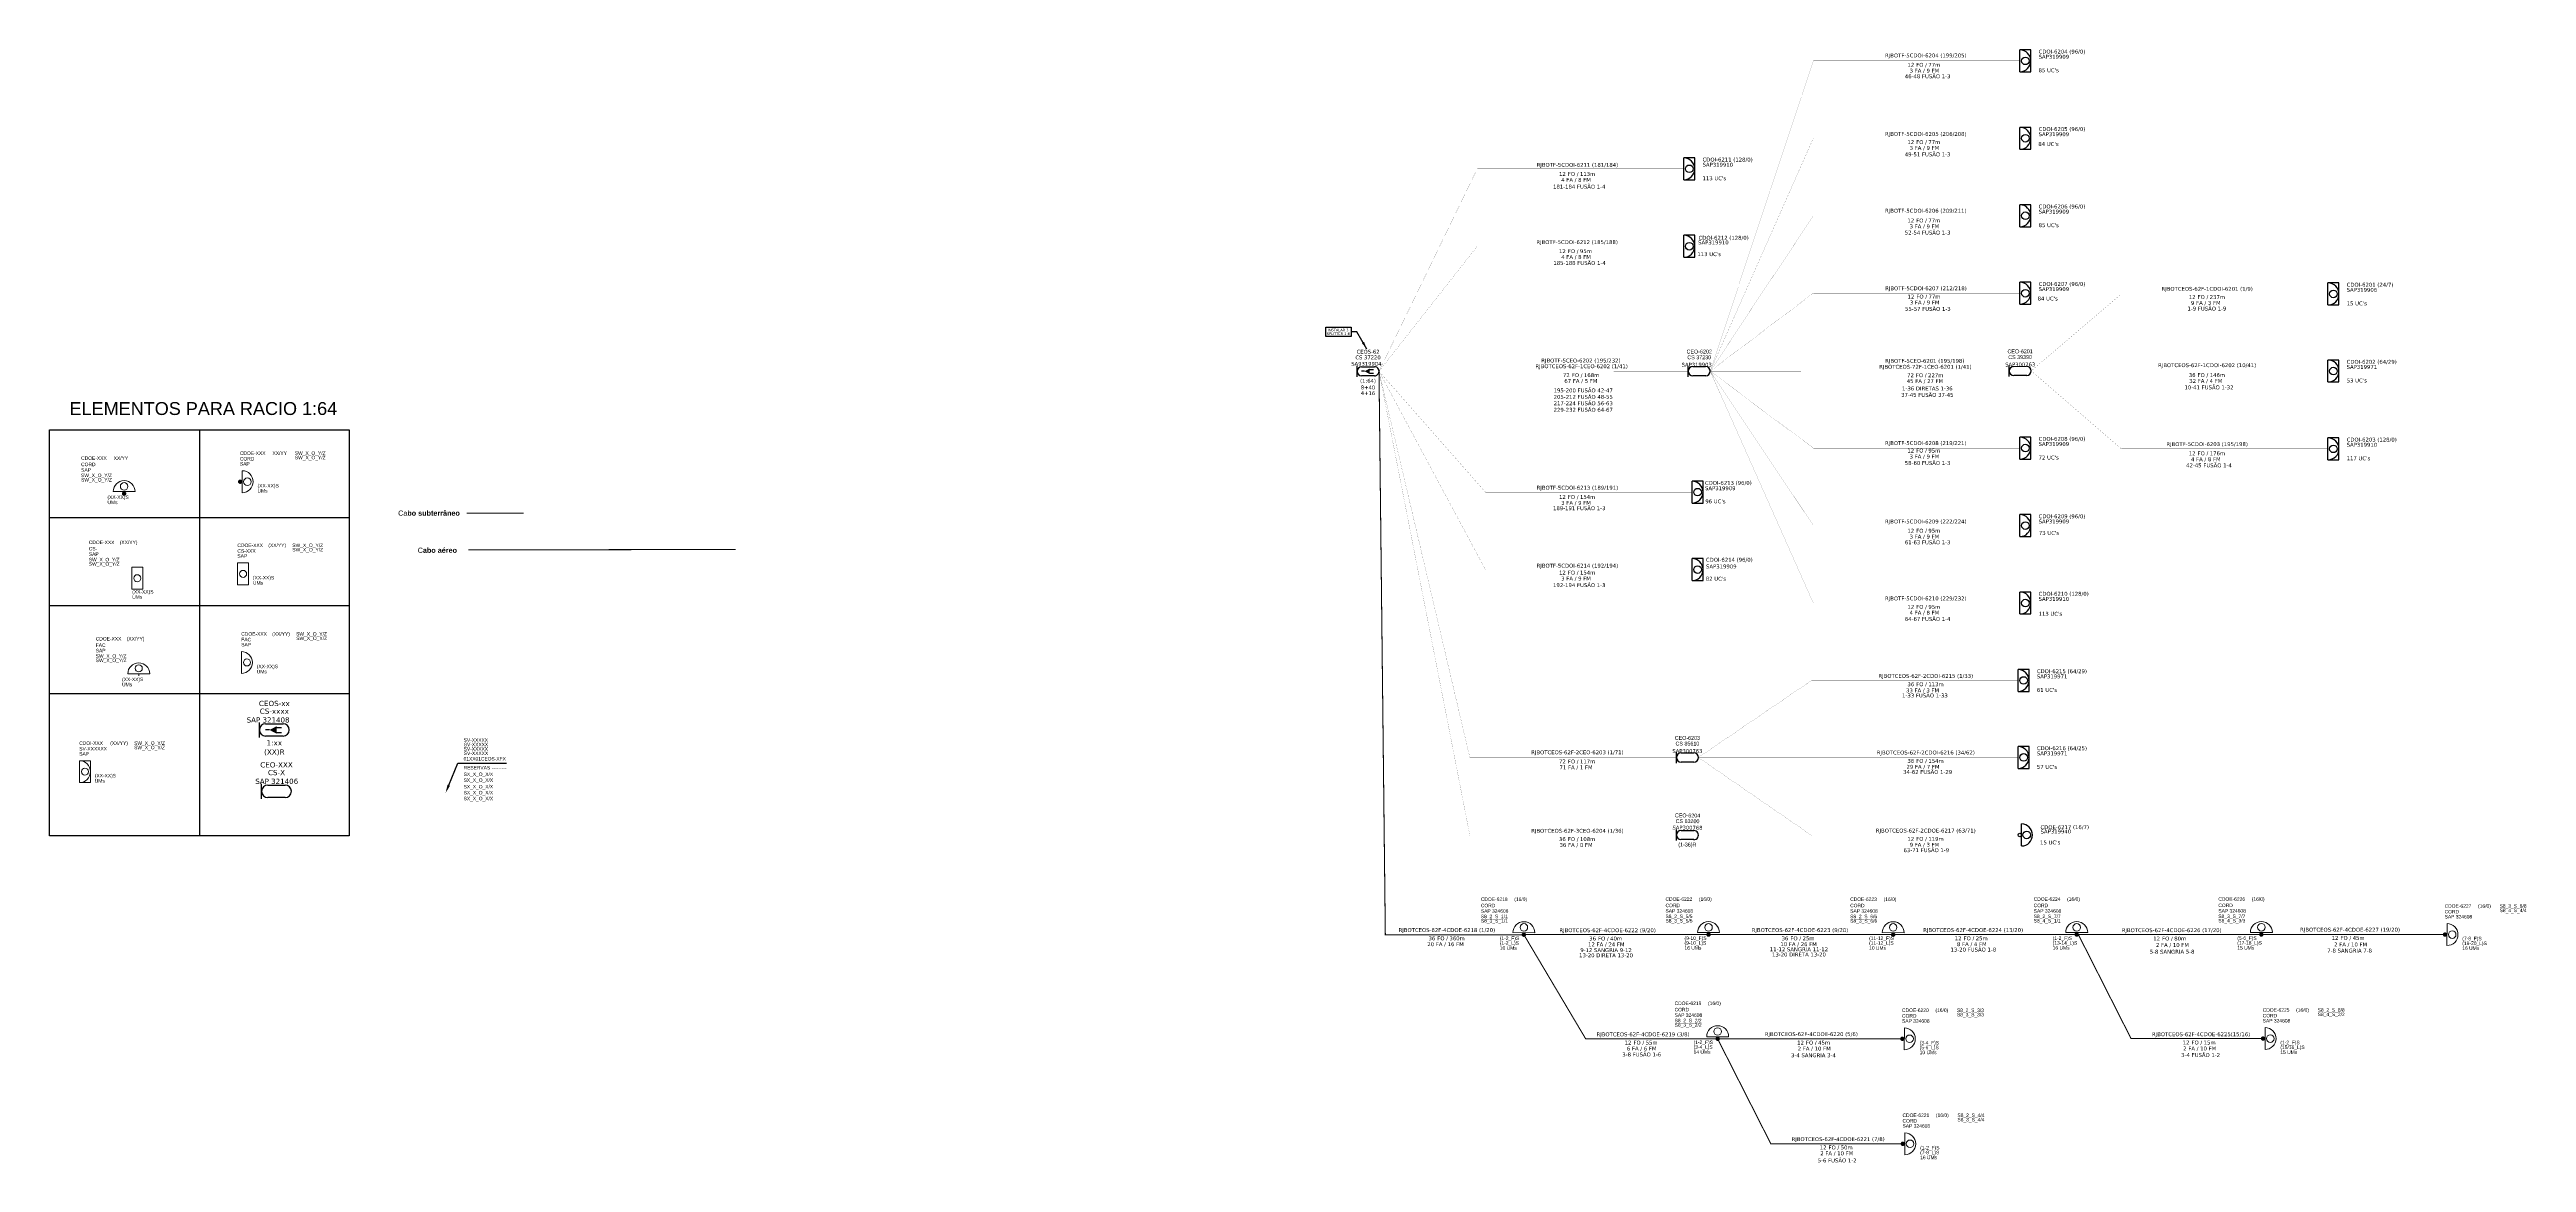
# Model space of a CAD drawing. Header units: millimetres. Extents: x -307 to 652, y 35 to 466.
import ezdxf
from ezdxf.enums import TextEntityAlignment as Align

# ---------------------------------------------------------------- set-up
doc = ezdxf.new("R2010")
doc.units = ezdxf.units.MM
doc.header["$LTSCALE"] = 3
doc.header["$MEASUREMENT"] = 0
for name, color, linetype, lineweight in [("20.0-LEGENDA DOS CDO'S", 1, 'Continuous', 0), ('20.1-CDO_INTERIOR', 1, 'Continuous', 0), ('20.2-CDO_POSTE', 1, 'Continuous', 5), ('Texto_Cabos', 1, 'Continuous', 20)]:
    doc.layers.add(name, color=color, linetype=linetype, lineweight=lineweight)
for name, color, linetype in [('20.3-CDO_CS', 1, 'Continuous'), ('20.3-CDO_FACHADA', 1, 'Continuous'), ('20.4-CEO', 1, 'Continuous'), ('20.4-CEOS', 1, 'Continuous'), ('20.5-CABO AÉREO', 1, 'Continuous'), ('20.5-CABO EM DUTO', 1, 'Continuous'), ('40.0-Reservas', 7, 'Continuous'), ('CAP a Instalar', 1, 'Continuous'), ('CD a instalar', 1, 'Continuous'), ('CDO_INTERIOR', 1, 'Continuous'), ('CDO_POSTE', 1, 'Continuous'), ('CDOI_PROJ', 1, 'Continuous'), ('CEO', 1, 'Continuous'), ('CEOS', 1, 'Continuous')]:
    doc.layers.add(name, color=color, linetype=linetype)
doc.styles.add('ARIAL', font='arial.ttf')
doc.styles.add('siredit', font='verdana.ttf')
doc.styles.get("Standard").update_dxf_attribs({"font": 'arial.ttf'})
doc.styles.add('Style-font000', font='font000.shx')
doc.linetypes.add('FENCELINE1', pattern='A,6.35,-2.54,[133,ltypeshp.shx,S=2.54,R=0,X=-2.54,Y=0],-2.54,25.4', length=36.83)
doc.dimstyles.get("Standard").update_dxf_attribs({"dimtxt": 0.18, "dimasz": 0.18, "dimexe": 0.18, "dimexo": 0.0625, "dimgap": 0.09, "dimtad": 0, "dimtih": 1, "dimtoh": 1, "dimdec": 4, "dimzin": 0, "dimdsep": 46, "dimtxsty": 'Standard', "dimcen": 0.09, "dimadec": 0, "dimazin": 0, "dimtfac": 1, "dimtdec": 4, "dimtofl": 0, "dimtmove": 0, "dimatfit": 3, "dimfxl": 0, "dimtolj": 1, "dimtzin": 0, "dimarcsym": 0})

# ---------------------------------------------------------------- blocks, each defined once
blk = doc.blocks.new('PDO_PST')
at = {"color": 1}
blk.add_line((2.5, 0), (-2.5, 0), dxfattribs=at)
at = {"color": 1, "const_width": 0.5}
blk.add_lwpolyline([(-0.25, -0.46, 1), (0.25, -0.46, 1)], format="xyb", close=True, dxfattribs=at)
at = {"color": 1}
blk.add_circle((0, 1.19), 0.862, dxfattribs=at)
blk.add_arc((0, 0), 2.5, 0, 180, dxfattribs=at)
blk = doc.blocks.new('CDOE_POSTE 1')
at = {"layer": '20.2-CDO_POSTE', "color": 0, "linetype": 'Continuous', "xscale": 1.700328304346724, "yscale": 1.700328304346724, "zscale": 1.700328304346724, "rotation": 359.882008258618}
blk.add_blockref('PDO_PST', (0, 0.43), dxfattribs=at)
at = {"layer": "20.0-LEGENDA DOS CDO'S", "color": 0, "style": 'ARIAL'}
for tag, p in [('CDO_N', (-16.66, 12.71)), ('CORDOALHA', (-16.66, 10.26)), ('SPLITER_1', (-16.68, 6.03)), ('SAP', (-16.66, 8.13)), ('SPLITER_2', (-16.66, 4.33)), ('1:XX', (-6.47, -2.4)), ('UMS', (-6.47, -4.43))]:
    blk.add_attdef(tag, p, '', height=1.36, dxfattribs=at)
blk.add_attdef('FIBRAS_UTILIZADAS', text='', height=1.36, dxfattribs=at).set_placement((-1.24, 12.71), align=Align.CENTER)
blk = doc.blocks.new('CDOE_POSTE 2')
at = {"layer": '20.2-CDO_POSTE', "color": 0, "linetype": 'Continuous', "xscale": 1.700328304346724, "yscale": 1.700328304346724, "zscale": 1.700328304346724, "rotation": 269.882008258618}
blk.add_blockref('PDO_PST', (0.43, 0), dxfattribs=at)
at = {"layer": "20.0-LEGENDA DOS CDO'S", "color": 0, "style": 'ARIAL'}
for tag, p in [('CDO_N', (-0.47, 10.38)), ('SPLITER_1', (20.79, 10.38)), ('SPLITER_2', (20.8, 8.68)), ('SAP', (-0.47, 6.23)), ('CORDOALHA', (-0.47, 8.2)), ('1:XX', (6.36, -2.22)), ('UMS', (6.36, -4.24))]:
    blk.add_attdef(tag, p, '', height=1.36, dxfattribs=at)
blk.add_attdef('FIBRAS_UTILIZADAS', text='', height=1.36, dxfattribs=at).set_placement((14.95, 10.38), align=Align.CENTER)
blk = doc.blocks.new('CEOS_UN_SC')
at = {"layer": '20.4-CEOS', "color": 0}
for p, q in [((-9.11, 2.39), (-2.39, 2.39)), ((-2.39, -2.39), (-9.11, -2.39))]:
    blk.add_line(p, q, dxfattribs=at)
for points in [[(-11.5, -2.89), (-11.5, 2.89)], [(-7.6, 0), (-9.22, 0)], [(-4.96, 0.95), (-2.92, 0.95)], [(-4.96, -1.04), (-2.92, -1.04)]]:
    blk.add_lwpolyline(points, dxfattribs=at)
blk.add_lwpolyline([(-7.6, 0, 0, 2.95, 0), (-4.83, 0, 2.95, 2.95, 0)], format="xyseb", dxfattribs=at)
for centre, start, end in [((-9.11, 0), 90, 270), ((-2.39, 0), 270, 90)]:
    blk.add_arc(centre, 2.39, start, end, dxfattribs=at)
at = {"layer": '20.4-CEOS', "color": 7, "style": 'siredit'}
for tag, height, p in [('NOME?', 2.03, (-5.75, 10.27)), ('TIPO?', 2, (-8.17, 3.89)), ('LOCAL?', 2.03, (-5.75, 7.27))]:
    blk.add_attdef(tag, text='', height=height, dxfattribs=at).set_placement(p, align=Align.MIDDLE_CENTER)
for tag, p in [('RACIO_SPLITAGEM', (-5.75, -3.97)), ('FIBRAS_RESERVA', (-5.75, -7.51))]:
    blk.add_attdef(tag, text='', height=2.03, dxfattribs=at).set_placement(p, align=Align.TOP_CENTER)
blk = doc.blocks.new('CEO_UN')
at = {"layer": '20.4-CEO', "color": 0}
for p, q in [((-9.11, 2.39), (-2.39, 2.39)), ((-2.39, -2.39), (-9.11, -2.39))]:
    blk.add_line(p, q, dxfattribs=at)
blk.add_lwpolyline([(-11.5, -2.89), (-11.5, 2.89)], dxfattribs=at)
for centre, start, end in [((-9.11, 0), 90, 270), ((-2.39, 0), 270, 90)]:
    blk.add_arc(centre, 2.39, start, end, dxfattribs=at)
at = {"layer": '20.4-CEO', "color": 7, "style": 'siredit'}
for tag, height, p in [('NOME?', 2.03, (-5.75, 10.27)), ('TIPO?', 2, (-9.11, 3.89)), ('LOCAL?', 2.03, (-5.75, 7.27))]:
    blk.add_attdef(tag, text='', height=height, dxfattribs=at).set_placement(p, align=Align.MIDDLE_CENTER)
blk.add_attdef('FIBRAS_RESERVA', text='', height=2.03, dxfattribs=at).set_placement((-5.75, -3.97), align=Align.TOP_CENTER)
blk = doc.blocks.new('CDOE_CS 1')
at = {"layer": '20.1-CDO_INTERIOR', "color": 0, "lineweight": 18}
blk.add_lwpolyline([(0, 4.25), (0, -4.25)], dxfattribs=at)
blk.add_lwpolyline([(4.25, -4.25), (4.25, 4.25), (0, 4.25), (0, -4.25)], close=True, dxfattribs=at)
blk.add_circle((2.12, 0), 1.36, dxfattribs=at)
at = {"layer": "20.0-LEGENDA DOS CDO'S", "color": 0, "style": 'ARIAL'}
for tag, p in [('SAP', (-16.65, 8.65)), ('CDO_N', (-16.65, 13.22)), ('CAIXA_SUBTERRANEA', (-16.65, 10.77)), ('SPLITER_1', (-16.67, 6.55)), ('SPLITER_2', (-16.65, 4.85)), ('1:XX', (0.18, -5.93)), ('UMS', (0.18, -7.95))]:
    blk.add_attdef(tag, p, '', height=1.36, dxfattribs=at)
blk.add_attdef('FIBRAS_UTILIZADAS', text='', height=1.36, dxfattribs=at).set_placement((-1.23, 13.22), align=Align.CENTER)
blk = doc.blocks.new('CDOE_CS 2')
at = {"layer": '20.1-CDO_INTERIOR', "color": 0, "lineweight": 18}
blk.add_lwpolyline([(0, 4.25), (0, -4.25)], dxfattribs=at)
blk.add_lwpolyline([(4.25, -4.25), (4.25, 4.25), (0, 4.25), (0, -4.25)], close=True, dxfattribs=at)
blk.add_circle((2.12, 0), 1.36, dxfattribs=at)
at = {"layer": "20.0-LEGENDA DOS CDO'S", "color": 0, "style": 'ARIAL'}
for tag, p in [('CDO_N', (-0.1, 10.38)), ('SPLITER_1', (21.16, 10.38)), ('SPLITER_2', (21.17, 8.68)), ('SAP', (-0.1, 6.23)), ('CAIXA_SUBTERRANEA', (-0.1, 8.2)), ('1:XX', (5.93, -2.16)), ('UMS', (5.93, -4.18))]:
    blk.add_attdef(tag, p, '', height=1.36, dxfattribs=at)
blk.add_attdef('FIBRAS_UTILIZADAS', text='', height=1.36, dxfattribs=at).set_placement((15.32, 10.38), align=Align.CENTER)
blk = doc.blocks.new('CDOE_FACHADA_1')
at = {"layer": '20.1-CDO_INTERIOR', "color": 0, "lineweight": 18}
for points in [[(-4.25, 0.85), (4.25, 0.85)], [(0, 0.85), (0, 0)]]:
    blk.add_lwpolyline(points, dxfattribs=at)
blk.add_circle((0, 2.97), 1.36, dxfattribs=at)
blk.add_arc((0, 0.85), 4.25, 0, 180, dxfattribs=at)
at = {"layer": "20.0-LEGENDA DOS CDO'S", "color": 0, "style": 'ARIAL'}
for tag, p in [('SAP', (-16.66, 9.16)), ('CDO_N', (-16.66, 13.73)), ('FACHADA', (-16.66, 11.28)), ('SPLITER_1', (-16.68, 7.06)), ('SPLITER_2', (-16.66, 5.36)), ('1:XX', (-6.47, -1.99)), ('UMS', (-6.47, -4.01))]:
    blk.add_attdef(tag, p, '', height=1.36, dxfattribs=at)
blk.add_attdef('FIBRAS_UTILIZADAS', text='', height=1.36, dxfattribs=at).set_placement((-1.24, 13.73), align=Align.CENTER)
blk = doc.blocks.new('CDOE_FACHADA_2')
at = {"layer": '20.1-CDO_INTERIOR', "color": 0, "lineweight": 18}
blk.add_lwpolyline([(0, 4.25), (0, -4.25)], dxfattribs=at)
blk.add_circle((2.12, 0), 1.36, dxfattribs=at)
blk.add_arc((0, 0), 4.25, 270, 90, dxfattribs=at)
at = {"layer": "20.0-LEGENDA DOS CDO'S", "color": 0, "style": 'ARIAL'}
for tag, p in [('CDO_N', (-0.07, 10.38)), ('SPLITER_1', (21.19, 10.38)), ('SPLITER_2', (21.21, 8.68)), ('SAP', (-0.07, 6.23)), ('FACHADA', (-0.07, 8.2)), ('1:XX', (5.93, -2.22)), ('UMS', (5.93, -4.24))]:
    blk.add_attdef(tag, p, '', height=1.36, dxfattribs=at)
blk.add_attdef('FIBRAS_UTILIZADAS', text='', height=1.36, dxfattribs=at).set_placement((15.35, 10.38), align=Align.CENTER)
blk = doc.blocks.new('CDOI_INT')
at = {"layer": '20.1-CDO_INTERIOR', "color": 0, "lineweight": 18}
blk.add_lwpolyline([(4.25, -4.25), (4.25, 4.25), (0, 4.25), (0, -4.25)], close=True, dxfattribs=at)
blk.add_circle((2.12, 0), 1.36, dxfattribs=at)
blk.add_arc((0, 0), 4.25, 270, 90, dxfattribs=at)
at = {"layer": "20.0-LEGENDA DOS CDO'S", "color": 0, "style": 'ARIAL'}
for tag, p in [('CDO_N', (-0.08, 10.38)), ('SPLITER_1', (21.18, 10.38)), ('SPLITER_2', (21.19, 8.68)), ('SAP', (-0.08, 6.23)), ('SURVEY', (-0.08, 8.2)), ('1:XX', (5.94, -2.22)), ('UMS', (5.94, -4.24))]:
    blk.add_attdef(tag, p, '', height=1.36, dxfattribs=at)
blk.add_attdef('FIBRAS_UTILIZADAS', text='', height=1.36, dxfattribs=at).set_placement((15.34, 10.38), align=Align.CENTER)
blk = doc.blocks.new('BLOCO RESERVAS')
at = {"color": 0, "style": 'ARIAL'}
blk.add_text('RESERVAS', height=1.352, dxfattribs=at).set_placement((0.25, 13.79), align=Align.TOP_LEFT)
at = {"layer": "20.0-LEGENDA DOS CDO'S", "color": 0, "style": 'ARIAL'}
for tag, p in [('3N_EDIFICIOS', (0.28, 19.72)), ('4N_EDIFICIOS', (0.33, 18.03)), ('2N_EDIFICIOS', (0.33, 21.41)), ('1N_EDIFICIOS', (0.28, 23.14))]:
    blk.add_attdef(tag, p, '', height=1.35, dxfattribs=at)
at = {"layer": '40.0-Reservas', "color": 0, "lineweight": 18, "style": 'ARIAL'}
for tag, p in [('SPLITTERS_1', (0.25, 11.25)), ('TIPO', (11.2, 13.79)), ('SPLITTERS_2', (0.25, 8.96)), ('SPLITTERS_3', (0.25, 6.43)), ('SPLITTERS_4', (0.25, 4.14)), ('SPLITTERS_5', (0.25, 1.85))]:
    blk.add_attdef(tag, text='', height=1.35, dxfattribs=at).set_placement(p, align=Align.TOP_LEFT)
blk.add_attdef('CABO', text='', height=1.35, dxfattribs=at).set_placement((0.25, 15.48), align=Align.BOTTOM_LEFT)

msp = doc.modelspace()

# ---------------------------------------------------------------- linework, layer by layer
for p, q in [((-248.77, 319), (-248.77, 161.66)), ((-306.81, 284.95), (-190.74, 284.95)), ((-306.81, 250.91), (-190.74, 250.91)), ((-306.81, 216.86), (-190.74, 216.86))]:
    msp.add_line(p, q)
at = {"color": 3, "ltscale": 50}
msp.add_lwpolyline([(187.35, 358.69), (197.26, 358.69), (197.26, 355.1), (187.35, 355.1)], close=True, dxfattribs=at)
msp.add_lwpolyline([(-306.81, 319), (-190.74, 319), (-190.74, 161.66), (-306.81, 161.66)], close=True)
at = {"layer": '20.5-CABO AÉREO', "linetype": 'FENCELINE1', "ltscale": 0.1, "const_width": 0.4}
for points in [[(207.99, 341.65), (210.44, 123.41), (264.08, 123.42)], [(-144.7, 272.47), (-41.1, 272.62)], [(264.08, 123.44), (335.58, 123.44)], [(264.08, 123.42), (288.01, 83.1), (339.1, 83.1)], [(335.58, 123.44), (407.08, 123.44)], [(406.66, 123.44), (478.16, 123.44)], [(478.16, 123.44), (549.66, 123.44)], [(478.59, 123.87), (499.19, 83.19), (550.29, 83.19)], [(549.23, 123.47), (620.73, 123.47)], [(339.1, 83.1), (359.71, 42.43), (410.8, 42.43)], [(339.12, 83.11), (410.62, 83.1)]]:
    msp.add_lwpolyline(points, dxfattribs=at)
at = {"layer": '20.5-CABO EM DUTO', "linetype": 'ByBlock', "const_width": 0.4}
msp.add_lwpolyline([(-145.26, 286.68), (-123.23, 286.68)], dxfattribs=at)
at = {"layer": '40.0-Reservas'}
msp.add_lwpolyline([(-152.22, 181.3), (-148.76, 189.83), (-129.84, 189.83)], dxfattribs=at)
msp.add_solid([(-151.73, 181.1), (-152.71, 181.5), (-153.42, 178.37)], dxfattribs=at)
at = {"layer": 'CAP a Instalar', "color": 0, "linetype": 'FENCELINE1', "const_width": 0.04}
msp.add_lwpolyline([(455.47, 221.89), (375.47, 221.89), (331.66, 192.06)], dxfattribs=at)
at = {"layer": 'CAP a Instalar', "color": 0, "linetype": 'FENCELINE1', "lineweight": 40, "ltscale": 5e-05, "const_width": 0.04}
msp.add_lwpolyline([(455.47, 161.89), (375.47, 161.89), (331.66, 192.06)], dxfattribs=at)
at = {"layer": 'CD a instalar', "color": 0, "linetype": 'Continuous', "const_width": 0.04}
for points in [[(456.15, 461.89), (376.15, 461.89), (336.24, 341.7)], [(456.15, 431.89), (376.15, 431.89), (336.24, 341.7)], [(326.03, 420.08), (246.03, 420.08), (207.99, 341.65)], [(456.15, 401.89), (376.15, 401.89), (336.24, 341.7)], [(326.03, 390.08), (246.03, 390.08), (207.99, 341.65)], [(456.15, 371.89), (376.15, 371.89), (336.24, 341.7)], [(575.43, 371.6), (495.43, 371.6), (460.54, 341.81)], [(329.21, 294.83), (249.21, 294.83), (207.99, 341.65)], [(329.21, 264.83), (249.21, 264.83), (207.99, 341.65)], [(323.16, 192.05), (243.16, 192.05), (207.99, 341.65), (207.99, 341.65)], [(323.16, 161.92), (243.16, 161.92), (207.99, 341.65), (207.99, 341.65)], [(327.74, 341.68), (208.01, 341.66)], [(452.04, 341.75), (336.24, 341.7)], [(456.15, 311.89), (376.15, 311.89), (336.24, 341.7)], [(456.15, 281.89), (376.15, 281.89), (336.24, 341.7)], [(456.15, 251.89), (376.15, 251.89), (336.24, 341.7)], [(575.43, 311.6), (495.43, 311.6), (460.54, 341.81)], [(575.43, 341.75), (460.55, 341.73)], [(455.48, 192.07), (375.48, 192.07), (331.66, 192.06)]]:
    msp.add_lwpolyline(points, dxfattribs=at)
at = {"layer": 'CDO_INTERIOR', "color": 0}
for p, q in [((460.4, 466.14), (456.15, 466.14)), ((460.39, 457.64), (460.4, 466.14)), ((456.14, 457.64), (460.39, 457.64)), ((460.4, 436.14), (456.15, 436.14)), ((460.39, 427.64), (460.4, 436.14)), ((330.28, 424.32), (326.03, 424.33)), ((330.27, 415.82), (330.28, 424.32)), ((456.14, 427.64), (460.39, 427.64)), ((326.02, 415.83), (330.27, 415.82)), ((330.28, 394.32), (326.03, 394.33)), ((330.27, 385.82), (330.28, 394.32)), ((326.02, 385.83), (330.27, 385.82)), ((579.68, 346), (575.43, 346)), ((579.68, 337.5), (579.68, 346)), ((575.43, 337.5), (579.68, 337.5)), ((456.14, 307.64), (460.39, 307.64)), ((460.4, 316.14), (456.15, 316.14)), ((460.39, 307.64), (460.4, 316.14)), ((579.68, 315.85), (575.43, 315.85)), ((575.43, 307.35), (579.68, 307.35)), ((579.68, 307.35), (579.68, 315.85)), ((333.46, 299.08), (329.21, 299.08)), ((333.46, 290.58), (333.46, 299.08)), ((329.21, 290.58), (333.46, 290.58)), ((460.4, 286.14), (456.15, 286.14)), ((460.39, 277.64), (460.4, 286.14)), ((333.46, 269.08), (329.21, 269.08)), ((333.46, 260.58), (333.46, 269.08)), ((456.14, 277.64), (460.39, 277.64)), ((329.21, 260.58), (333.46, 260.58)), ((460.4, 256.14), (456.15, 256.14)), ((460.39, 247.64), (460.4, 256.14)), ((456.14, 247.64), (460.39, 247.64)), ((459.72, 226.14), (455.47, 226.14)), ((459.72, 217.64), (459.72, 226.14)), ((455.47, 217.64), (459.72, 217.64))]:
    msp.add_line(p, q, dxfattribs=at)
for points in [[(456.14, 457.64), (456.15, 466.14)], [(456.14, 427.64), (456.15, 436.14)], [(326.02, 415.83), (326.03, 424.33)], [(326.02, 385.83), (326.03, 394.33)], [(575.43, 337.5), (575.43, 346)], [(456.14, 307.64), (456.15, 316.14)], [(575.43, 307.35), (575.43, 315.85)], [(329.21, 290.58), (329.21, 299.08)], [(456.14, 277.64), (456.15, 286.14)], [(329.21, 260.58), (329.21, 269.08)], [(456.14, 247.64), (456.15, 256.14)], [(455.47, 217.64), (455.47, 226.14)]]:
    msp.add_lwpolyline(points, dxfattribs=at)
for centre in [(458.27, 461.89), (458.27, 431.89), (328.15, 420.07), (328.15, 390.07), (577.55, 341.75), (458.27, 311.89), (577.55, 311.6), (331.34, 294.83), (458.27, 281.89), (331.34, 264.83), (458.27, 251.89), (457.6, 221.89)]:
    msp.add_circle(centre, 1.47, dxfattribs=at)
for centre in [(456.15, 461.89), (456.15, 431.89), (326.03, 420.08), (326.03, 390.08), (575.43, 341.75), (456.15, 311.89), (575.43, 311.6), (329.21, 294.83), (456.15, 281.89), (329.21, 264.83), (456.15, 251.89), (455.47, 221.89)]:
    msp.add_arc(centre, 4.25, 269.97241, 89.97241, dxfattribs=at)
at = {"layer": 'CDO_POSTE', "color": 0}
msp.add_lwpolyline([(456.81, 157.8), (456.78, 166.3)], dxfattribs=at)
for centre, radius in [((458.81, 162.06), 1.47), ((456.12, 162.05), 0.665)]:
    msp.add_circle(centre, radius, dxfattribs=at)
msp.add_arc((456.79, 162.05), 4.25, 270.19243, 90.19243, dxfattribs=at)
at = {"layer": 'CDOI_PROJ', "color": 0}
for p, q in [((460.4, 406.14), (456.15, 406.14)), ((460.39, 397.64), (460.4, 406.14)), ((456.14, 397.64), (460.39, 397.64)), ((460.4, 376.14), (456.15, 376.14)), ((460.39, 367.64), (460.4, 376.14)), ((579.68, 375.85), (575.43, 375.85)), ((579.68, 367.35), (579.68, 375.85)), ((456.14, 367.64), (460.39, 367.64)), ((575.43, 367.35), (579.68, 367.35)), ((459.74, 196.32), (455.49, 196.32)), ((459.73, 187.82), (459.74, 196.32)), ((455.48, 187.82), (459.73, 187.82))]:
    msp.add_line(p, q, dxfattribs=at)
for points in [[(456.14, 397.64), (456.15, 406.14)], [(456.14, 367.64), (456.15, 376.14)], [(575.43, 367.35), (575.43, 375.85)], [(455.48, 187.82), (455.49, 196.32)]]:
    msp.add_lwpolyline(points, dxfattribs=at)
for centre in [(458.27, 401.89), (458.27, 371.89), (577.55, 371.6), (457.61, 192.07)]:
    msp.add_circle(centre, 1.47, dxfattribs=at)
for centre in [(456.15, 401.89), (456.15, 371.89), (575.43, 371.6), (455.48, 192.07)]:
    msp.add_arc(centre, 4.25, 269.97241, 89.97241, dxfattribs=at)
at = {"layer": 'CEO', "color": 0}
for p, q in [((329.51, 343.46), (334.47, 343.47)), ((334.48, 339.93), (329.51, 339.92)), ((453.8, 343.53), (458.76, 343.57)), ((458.79, 340.03), (453.82, 339.99)), ((324.93, 193.82), (329.89, 193.83)), ((329.9, 190.29), (324.94, 190.28)), ((324.95, 163.8), (329.91, 163.76)), ((329.88, 160.23), (324.92, 160.26))]:
    msp.add_line(p, q, dxfattribs=at)
for points in [[(327.75, 339.55), (327.74, 343.82)], [(452.06, 339.62), (452.03, 343.88)], [(323.17, 189.91), (323.16, 194.18)], [(323.15, 159.91), (323.18, 164.18)]]:
    msp.add_lwpolyline(points, dxfattribs=at)
for centre, start, end in [((329.51, 341.69), 90.12273, 270.12273), ((334.47, 341.7), 270.12273, 90.12273), ((453.81, 341.76), 90.42526, 270.42526), ((458.77, 341.8), 270.42526, 90.42526), ((324.93, 192.05), 90.08901, 270.08901), ((329.89, 192.06), 270.08901, 90.08901), ((324.93, 162.03), 89.54983, 269.54983), ((329.89, 161.99), 269.54983, 89.54983)]:
    msp.add_arc(centre, 1.77, start, end, dxfattribs=at)
at = {"layer": 'CEOS', "color": 5}
for p, q in [((206.22, 339.88), (201.26, 339.89)), ((201.27, 343.43), (206.23, 343.42))]:
    msp.add_line(p, q, dxfattribs=at)
for points in [[(199.49, 339.53), (199.5, 343.8)], [(202.37, 341.66), (201.18, 341.66)], [(204.33, 342.36), (205.84, 342.35)], [(204.33, 340.88), (205.84, 340.88)]]:
    msp.add_lwpolyline(points, dxfattribs=at)
msp.add_lwpolyline([(202.37, 341.66, 0, 2.18, 0), (204.42, 341.65, 2.18, 2.18, 0)], format="xyseb", dxfattribs=at)
for centre, start, end in [((201.26, 341.66), 89.89259, 269.89259), ((206.22, 341.65), 269.89259, 89.89259)]:
    msp.add_arc(centre, 1.77, start, end, dxfattribs=at)

# ---------------------------------------------------------------- block references
msp.add_blockref('BLOCO RESERVAS', (-146.72, 174.99)).add_auto_attribs({'CABO': '01XX01CEOS-XFX', 'TIPO': '---------', 'SPLITTERS_1': 'SX_X_O_X/X', 'SPLITTERS_2': 'SX_X_O_X/X', 'SPLITTERS_4': 'SX_X_O_X/X', 'SPLITTERS_3': 'SX_X_O_X/X', 'SPLITTERS_5': 'SX_X_O_X/X', '1N_EDIFICIOS': 'SV-XXXXX', '2N_EDIFICIOS': 'SV-XXXXX', '3N_EDIFICIOS': 'SV-XXXXX', '4N_EDIFICIOS': 'SV-XXXXX'})
at = {"layer": '20.1-CDO_INTERIOR'}
msp.add_blockref('CDOI_INT', (-295.23, 186.57), dxfattribs=at).add_auto_attribs({'CDO_N': 'CDOI-XXX', 'FIBRAS_UTILIZADAS': '(XX/YY)', 'SURVEY': 'SV-XXXXXX', 'SAP': 'SAP', '1:XX': '(XX-XX)S', 'UMS': 'UMs', 'SPLITER_1': 'SW_X_O_Y/Z', 'SPLITER_2': 'SW_X_O_Y/Z'})
at = {"layer": '20.2-CDO_POSTE'}
for name, p in [('CDOE_POSTE 1', (-277.92, 294.62)), ('CDOE_POSTE 2', (-232.63, 298.88))]:
    msp.add_blockref(name, p, dxfattribs=at).add_auto_attribs({'CDO_N': 'CDOE-XXX', 'FIBRAS_UTILIZADAS': 'XX/YY', 'CORDOALHA': 'CORD', 'SAP': 'SAP', '1:XX': '(XX-XX)S', 'UMS': 'UMs', 'SPLITER_1': 'SW_X_O_Y/Z', 'SPLITER_2': 'SW_X_O_Y/Z'})
ref = msp.add_blockref('CDOE_POSTE 1', (264.08, 123.78), dxfattribs=at)
ref.add_attrib('CDO_N', 'CDOE-6218', (247.43, 136.49), dxfattribs={"layer": "20.0-LEGENDA DOS CDO'S", "color": 0, "height": 1.36, "style": 'ARIAL'})
ref.add_attrib('FIBRAS_UTILIZADAS', '(16/0)', dxfattribs={"layer": "20.0-LEGENDA DOS CDO'S", "color": 0, "height": 1.36, "style": 'ARIAL'}).set_placement((262.85, 136.49), align=Align.CENTER)
ref.add_attrib('CORDOALHA', 'CORD', (247.43, 134.04), dxfattribs={"layer": "20.0-LEGENDA DOS CDO'S", "color": 0, "height": 1.36, "style": 'ARIAL'})
ref.add_attrib('SAP', 'SAP 324608', (247.43, 131.92), dxfattribs={"layer": "20.0-LEGENDA DOS CDO'S", "color": 0, "height": 1.36, "style": 'ARIAL'})
ref.add_attrib('FO_FISICA_ALIMENTA_CDO', '(1-2_F)S', (254.77, 121.38), dxfattribs={"layer": "20.0-LEGENDA DOS CDO'S", "color": 0, "height": 1.36, "style": 'ARIAL'})
ref.add_attrib('LÓGICO_FO_ALIMENTA_CDO', '(1-2_L)S', (254.77, 119.53), dxfattribs={"layer": "20.0-LEGENDA DOS CDO'S", "color": 0, "height": 1.36, "style": 'ARIAL'})
ref.add_attrib('UMS', '10 UMs', (254.77, 117.59), dxfattribs={"layer": "20.0-LEGENDA DOS CDO'S", "color": 0, "height": 1.36, "style": 'ARIAL'})
ref.add_attrib('SPLITER_1', 'S8_2_S_1/1', (247.41, 129.81), dxfattribs={"layer": "20.0-LEGENDA DOS CDO'S", "color": 0, "height": 1.36, "style": 'ARIAL'})
ref.add_attrib('SPLITER_2', 'S8_3_S_1/1', (247.43, 128.11), dxfattribs={"layer": "20.0-LEGENDA DOS CDO'S", "color": 0, "height": 1.36, "style": 'ARIAL'})
ref = msp.add_blockref('CDOE_POSTE 1', (335.58, 123.81), dxfattribs=at)
ref.add_attrib('CDO_N', 'CDOE-6222', (318.93, 136.52), dxfattribs={"layer": "20.0-LEGENDA DOS CDO'S", "color": 0, "height": 1.36, "style": 'ARIAL'})
ref.add_attrib('FIBRAS_UTILIZADAS', '(16/0)', dxfattribs={"layer": "20.0-LEGENDA DOS CDO'S", "color": 0, "height": 1.36, "style": 'ARIAL'}).set_placement((334.35, 136.52), align=Align.CENTER)
ref.add_attrib('CORDOALHA', 'CORD', (318.93, 134.07), dxfattribs={"layer": "20.0-LEGENDA DOS CDO'S", "color": 0, "height": 1.36, "style": 'ARIAL'})
ref.add_attrib('SAP', 'SAP 324608', (318.93, 131.94), dxfattribs={"layer": "20.0-LEGENDA DOS CDO'S", "color": 0, "height": 1.36, "style": 'ARIAL'})
ref.add_attrib('FO_FISICA_ALIMENTA_CDO', '(9-10_F)S', (326.27, 121.41), dxfattribs={"layer": "20.0-LEGENDA DOS CDO'S", "color": 0, "height": 1.36, "style": 'ARIAL'})
ref.add_attrib('LÓGICO_FO_ALIMENTA_CDO', '(9-10_L)S', (326.27, 119.56), dxfattribs={"layer": "20.0-LEGENDA DOS CDO'S", "color": 0, "height": 1.36, "style": 'ARIAL'})
ref.add_attrib('UMS', '16 UMs', (326.27, 117.62), dxfattribs={"layer": "20.0-LEGENDA DOS CDO'S", "color": 0, "height": 1.36, "style": 'ARIAL'})
ref.add_attrib('SPLITER_1', 'S8_2_S_5/5', (318.91, 129.84), dxfattribs={"layer": "20.0-LEGENDA DOS CDO'S", "color": 0, "height": 1.36, "style": 'ARIAL'})
ref.add_attrib('SPLITER_2', 'S8_3_S_5/5', (318.93, 128.14), dxfattribs={"layer": "20.0-LEGENDA DOS CDO'S", "color": 0, "height": 1.36, "style": 'ARIAL'})
ref = msp.add_blockref('CDOE_POSTE 1', (407.08, 123.78), dxfattribs=at)
ref.add_attrib('CDO_N', 'CDOE-6223', (390.43, 136.49), dxfattribs={"layer": "20.0-LEGENDA DOS CDO'S", "color": 0, "height": 1.36, "style": 'ARIAL'})
ref.add_attrib('FIBRAS_UTILIZADAS', '(16/0)', dxfattribs={"layer": "20.0-LEGENDA DOS CDO'S", "color": 0, "height": 1.36, "style": 'ARIAL'}).set_placement((405.85, 136.49), align=Align.CENTER)
ref.add_attrib('CORDOALHA', 'CORD', (390.43, 134.04), dxfattribs={"layer": "20.0-LEGENDA DOS CDO'S", "color": 0, "height": 1.36, "style": 'ARIAL'})
ref.add_attrib('SAP', 'SAP 324608', (390.43, 131.92), dxfattribs={"layer": "20.0-LEGENDA DOS CDO'S", "color": 0, "height": 1.36, "style": 'ARIAL'})
ref.add_attrib('FO_FISICA_ALIMENTA_CDO', '(11-12_F)S', (397.77, 121.38), dxfattribs={"layer": "20.0-LEGENDA DOS CDO'S", "color": 0, "height": 1.36, "style": 'ARIAL'})
ref.add_attrib('LÓGICO_FO_ALIMENTA_CDO', '(11-12_L)S', (397.77, 119.53), dxfattribs={"layer": "20.0-LEGENDA DOS CDO'S", "color": 0, "height": 1.36, "style": 'ARIAL'})
ref.add_attrib('UMS', '10 UMs', (397.77, 117.59), dxfattribs={"layer": "20.0-LEGENDA DOS CDO'S", "color": 0, "height": 1.36, "style": 'ARIAL'})
ref.add_attrib('SPLITER_1', 'S8_2_S_6/6', (390.41, 129.81), dxfattribs={"layer": "20.0-LEGENDA DOS CDO'S", "color": 0, "height": 1.36, "style": 'ARIAL'})
ref.add_attrib('SPLITER_2', 'S8_3_S_6/6', (390.43, 128.11), dxfattribs={"layer": "20.0-LEGENDA DOS CDO'S", "color": 0, "height": 1.36, "style": 'ARIAL'})
ref = msp.add_blockref('CDOE_POSTE 1', (478.16, 123.81), dxfattribs=at)
ref.add_attrib('CDO_N', 'CDOE-6224', (461.5, 136.52), dxfattribs={"layer": "20.0-LEGENDA DOS CDO'S", "color": 0, "height": 1.36, "style": 'ARIAL'})
ref.add_attrib('FIBRAS_UTILIZADAS', '(16/0)', dxfattribs={"layer": "20.0-LEGENDA DOS CDO'S", "color": 0, "height": 1.36, "style": 'ARIAL'}).set_placement((476.92, 136.52), align=Align.CENTER)
ref.add_attrib('CORDOALHA', 'CORD', (461.5, 134.07), dxfattribs={"layer": "20.0-LEGENDA DOS CDO'S", "color": 0, "height": 1.36, "style": 'ARIAL'})
ref.add_attrib('SAP', 'SAP 324608', (461.5, 131.94), dxfattribs={"layer": "20.0-LEGENDA DOS CDO'S", "color": 0, "height": 1.36, "style": 'ARIAL'})
ref.add_attrib('FO_FISICA_ALIMENTA_CDO', '(1-2_F)S', (468.84, 121.41), dxfattribs={"layer": "20.0-LEGENDA DOS CDO'S", "color": 0, "height": 1.36, "style": 'ARIAL'})
ref.add_attrib('LÓGICO_FO_ALIMENTA_CDO', '(13-14_L)S', (468.84, 119.56), dxfattribs={"layer": "20.0-LEGENDA DOS CDO'S", "color": 0, "height": 1.36, "style": 'ARIAL'})
ref.add_attrib('UMS', '16 UMs', (468.84, 117.62), dxfattribs={"layer": "20.0-LEGENDA DOS CDO'S", "color": 0, "height": 1.36, "style": 'ARIAL'})
ref.add_attrib('SPLITER_1', 'S8_2_S_7/7', (461.48, 129.84), dxfattribs={"layer": "20.0-LEGENDA DOS CDO'S", "color": 0, "height": 1.36, "style": 'ARIAL'})
ref.add_attrib('SPLITER_2', 'S8_4_S_1/1', (461.5, 128.14), dxfattribs={"layer": "20.0-LEGENDA DOS CDO'S", "color": 0, "height": 1.36, "style": 'ARIAL'})
ref = msp.add_blockref('CDOE_POSTE 1', (549.66, 123.84), dxfattribs=at)
ref.add_attrib('CDO_N', 'CDOE-6226', (533, 136.54), dxfattribs={"layer": "20.0-LEGENDA DOS CDO'S", "color": 0, "height": 1.36, "style": 'ARIAL'})
ref.add_attrib('FIBRAS_UTILIZADAS', '(16/0)', dxfattribs={"layer": "20.0-LEGENDA DOS CDO'S", "color": 0, "height": 1.36, "style": 'ARIAL'}).set_placement((548.42, 136.54), align=Align.CENTER)
ref.add_attrib('CORDOALHA', 'CORD', (533, 134.1), dxfattribs={"layer": "20.0-LEGENDA DOS CDO'S", "color": 0, "height": 1.36, "style": 'ARIAL'})
ref.add_attrib('SAP', 'SAP 324608', (533, 131.97), dxfattribs={"layer": "20.0-LEGENDA DOS CDO'S", "color": 0, "height": 1.36, "style": 'ARIAL'})
ref.add_attrib('FO_FISICA_ALIMENTA_CDO', '(5-6_F)S', (540.34, 121.43), dxfattribs={"layer": "20.0-LEGENDA DOS CDO'S", "color": 0, "height": 1.36, "style": 'ARIAL'})
ref.add_attrib('LÓGICO_FO_ALIMENTA_CDO', '(17-18_L)S', (540.34, 119.58), dxfattribs={"layer": "20.0-LEGENDA DOS CDO'S", "color": 0, "height": 1.36, "style": 'ARIAL'})
ref.add_attrib('UMS', '15 UMs', (540.34, 117.64), dxfattribs={"layer": "20.0-LEGENDA DOS CDO'S", "color": 0, "height": 1.36, "style": 'ARIAL'})
ref.add_attrib('SPLITER_1', 'S8_3_S_7/7', (532.98, 129.87), dxfattribs={"layer": "20.0-LEGENDA DOS CDO'S", "color": 0, "height": 1.36, "style": 'ARIAL'})
ref.add_attrib('SPLITER_2', 'S8_4_S_3/3', (533, 128.17), dxfattribs={"layer": "20.0-LEGENDA DOS CDO'S", "color": 0, "height": 1.36, "style": 'ARIAL'})
ref = msp.add_blockref('CDOE_POSTE 2', (621.1, 123.47), dxfattribs=at)
ref.add_attrib('CDO_N', 'CDOE-6227', (620.62, 133.85), dxfattribs={"layer": "20.0-LEGENDA DOS CDO'S", "color": 0, "height": 1.36, "style": 'ARIAL'})
ref.add_attrib('FIBRAS_UTILIZADAS', '(16/0)', dxfattribs={"layer": "20.0-LEGENDA DOS CDO'S", "color": 0, "height": 1.36, "style": 'ARIAL'}).set_placement((636.05, 133.85), align=Align.CENTER)
ref.add_attrib('CORDOALHA', 'CORD', (620.63, 131.67), dxfattribs={"layer": "20.0-LEGENDA DOS CDO'S", "color": 0, "height": 1.36, "style": 'ARIAL'})
ref.add_attrib('SAP', 'SAP 324608', (620.62, 129.7), dxfattribs={"layer": "20.0-LEGENDA DOS CDO'S", "color": 0, "height": 1.36, "style": 'ARIAL'})
ref.add_attrib('FO_FISICA_ALIMENTA_CDO', '(7-8_F)S', (627.46, 121.25), dxfattribs={"layer": "20.0-LEGENDA DOS CDO'S", "color": 0, "height": 1.36, "style": 'ARIAL'})
ref.add_attrib('LÓGICO_FO_ALIMENTA_CDO', '(19-20_L)S', (627.46, 119.41), dxfattribs={"layer": "20.0-LEGENDA DOS CDO'S", "color": 0, "height": 1.36, "style": 'ARIAL'})
ref.add_attrib('UMS', '16 UMs', (627.46, 117.5), dxfattribs={"layer": "20.0-LEGENDA DOS CDO'S", "color": 0, "height": 1.36, "style": 'ARIAL'})
ref.add_attrib('SPLITER_1', 'S8_3_S_8/8', (641.88, 133.85), dxfattribs={"layer": "20.0-LEGENDA DOS CDO'S", "color": 0, "height": 1.36, "style": 'ARIAL'})
ref.add_attrib('SPLITER_2', 'S8_4_S_4/4', (641.9, 132.15), dxfattribs={"layer": "20.0-LEGENDA DOS CDO'S", "color": 0, "height": 1.36, "style": 'ARIAL'})
ref = msp.add_blockref('CDOE_POSTE 1', (339.12, 83.47), dxfattribs=at)
ref.add_attrib('CDO_N', 'CDOE-6219', (322.46, 96.18), dxfattribs={"layer": "20.0-LEGENDA DOS CDO'S", "color": 0, "height": 1.36, "style": 'ARIAL'})
ref.add_attrib('FIBRAS_UTILIZADAS', '(16/0)', dxfattribs={"layer": "20.0-LEGENDA DOS CDO'S", "color": 0, "height": 1.36, "style": 'ARIAL'}).set_placement((337.88, 96.18), align=Align.CENTER)
ref.add_attrib('CORDOALHA', 'CORD', (322.46, 93.73), dxfattribs={"layer": "20.0-LEGENDA DOS CDO'S", "color": 0, "height": 1.36, "style": 'ARIAL'})
ref.add_attrib('SAP', 'SAP 324608', (322.46, 91.6), dxfattribs={"layer": "20.0-LEGENDA DOS CDO'S", "color": 0, "height": 1.36, "style": 'ARIAL'})
ref.add_attrib('FO_FISICA_ALIMENTA_CDO', '(1-2_F)S', (329.8, 81.07), dxfattribs={"layer": "20.0-LEGENDA DOS CDO'S", "color": 0, "height": 1.36, "style": 'ARIAL'})
ref.add_attrib('LÓGICO_FO_ALIMENTA_CDO', '(3-4_L)S', (329.8, 79.22), dxfattribs={"layer": "20.0-LEGENDA DOS CDO'S", "color": 0, "height": 1.36, "style": 'ARIAL'})
ref.add_attrib('UMS', '14 UMs', (329.8, 77.28), dxfattribs={"layer": "20.0-LEGENDA DOS CDO'S", "color": 0, "height": 1.36, "style": 'ARIAL'})
ref.add_attrib('SPLITER_1', 'S8_2_S_2/2', (322.44, 89.5), dxfattribs={"layer": "20.0-LEGENDA DOS CDO'S", "color": 0, "height": 1.36, "style": 'ARIAL'})
ref.add_attrib('SPLITER_2', 'S8_3_S_2/2', (322.46, 87.8), dxfattribs={"layer": "20.0-LEGENDA DOS CDO'S", "color": 0, "height": 1.36, "style": 'ARIAL'})
ref = msp.add_blockref('CDOE_POSTE 2', (410.98, 83.1), dxfattribs=at)
ref.add_attrib('CDO_N', 'CDOE-6220', (410.51, 93.48), dxfattribs={"layer": "20.0-LEGENDA DOS CDO'S", "color": 0, "height": 1.36, "style": 'ARIAL'})
ref.add_attrib('FIBRAS_UTILIZADAS', '(16/0)', dxfattribs={"layer": "20.0-LEGENDA DOS CDO'S", "color": 0, "height": 1.36, "style": 'ARIAL'}).set_placement((425.93, 93.48), align=Align.CENTER)
ref.add_attrib('CORDOALHA', 'CORD', (410.51, 91.3), dxfattribs={"layer": "20.0-LEGENDA DOS CDO'S", "color": 0, "height": 1.36, "style": 'ARIAL'})
ref.add_attrib('SAP', 'SAP 324608', (410.51, 89.33), dxfattribs={"layer": "20.0-LEGENDA DOS CDO'S", "color": 0, "height": 1.36, "style": 'ARIAL'})
ref.add_attrib('FO_FISICA_ALIMENTA_CDO', '(3-4_F)S', (417.34, 80.89), dxfattribs={"layer": "20.0-LEGENDA DOS CDO'S", "color": 0, "height": 1.36, "style": 'ARIAL'})
ref.add_attrib('LÓGICO_FO_ALIMENTA_CDO', '(5-6_L)S', (417.34, 79.05), dxfattribs={"layer": "20.0-LEGENDA DOS CDO'S", "color": 0, "height": 1.36, "style": 'ARIAL'})
ref.add_attrib('UMS', '10 UMs', (417.34, 77.14), dxfattribs={"layer": "20.0-LEGENDA DOS CDO'S", "color": 0, "height": 1.36, "style": 'ARIAL'})
ref.add_attrib('SPLITER_1', 'S8_2_S_3/3', (431.77, 93.48), dxfattribs={"layer": "20.0-LEGENDA DOS CDO'S", "color": 0, "height": 1.36, "style": 'ARIAL'})
ref.add_attrib('SPLITER_2', 'S8_3_S_3/3', (431.79, 91.79), dxfattribs={"layer": "20.0-LEGENDA DOS CDO'S", "color": 0, "height": 1.36, "style": 'ARIAL'})
ref = msp.add_blockref('CDOE_POSTE 2', (550.65, 83.19), dxfattribs=at)
ref.add_attrib('CDO_N', 'CDOE-6225', (550.18, 93.57), dxfattribs={"layer": "20.0-LEGENDA DOS CDO'S", "color": 0, "height": 1.36, "style": 'ARIAL'})
ref.add_attrib('FIBRAS_UTILIZADAS', '(16/0)', dxfattribs={"layer": "20.0-LEGENDA DOS CDO'S", "color": 0, "height": 1.36, "style": 'ARIAL'}).set_placement((565.6, 93.57), align=Align.CENTER)
ref.add_attrib('CORDOALHA', 'CORD', (550.18, 91.39), dxfattribs={"layer": "20.0-LEGENDA DOS CDO'S", "color": 0, "height": 1.36, "style": 'ARIAL'})
ref.add_attrib('SAP', 'SAP 324608', (550.18, 89.42), dxfattribs={"layer": "20.0-LEGENDA DOS CDO'S", "color": 0, "height": 1.36, "style": 'ARIAL'})
ref.add_attrib('FO_FISICA_ALIMENTA_CDO', '(1-2_F)S', (557.01, 80.98), dxfattribs={"layer": "20.0-LEGENDA DOS CDO'S", "color": 0, "height": 1.36, "style": 'ARIAL'})
ref.add_attrib('LÓGICO_FO_ALIMENTA_CDO', '(15/16_L)S', (557.01, 79.14), dxfattribs={"layer": "20.0-LEGENDA DOS CDO'S", "color": 0, "height": 1.36, "style": 'ARIAL'})
ref.add_attrib('UMS', '15 UMs', (557.01, 77.23), dxfattribs={"layer": "20.0-LEGENDA DOS CDO'S", "color": 0, "height": 1.36, "style": 'ARIAL'})
ref.add_attrib('SPLITER_1', 'S8_2_S_8/8', (571.44, 93.57), dxfattribs={"layer": "20.0-LEGENDA DOS CDO'S", "color": 0, "height": 1.36, "style": 'ARIAL'})
ref.add_attrib('SPLITER_2', 'S8_4_S_2/2', (571.46, 91.88), dxfattribs={"layer": "20.0-LEGENDA DOS CDO'S", "color": 0, "height": 1.36, "style": 'ARIAL'})
ref = msp.add_blockref('CDOE_POSTE 2', (411.17, 42.43), dxfattribs=at)
ref.add_attrib('CDO_N', 'CDOE-6221', (410.7, 52.81), dxfattribs={"layer": "20.0-LEGENDA DOS CDO'S", "color": 0, "height": 1.36, "style": 'ARIAL'})
ref.add_attrib('FIBRAS_UTILIZADAS', '(16/0)', dxfattribs={"layer": "20.0-LEGENDA DOS CDO'S", "color": 0, "height": 1.36, "style": 'ARIAL'}).set_placement((426.12, 52.81), align=Align.CENTER)
ref.add_attrib('CORDOALHA', 'CORD', (410.7, 50.63), dxfattribs={"layer": "20.0-LEGENDA DOS CDO'S", "color": 0, "height": 1.36, "style": 'ARIAL'})
ref.add_attrib('SAP', 'SAP 324608', (410.7, 48.66), dxfattribs={"layer": "20.0-LEGENDA DOS CDO'S", "color": 0, "height": 1.36, "style": 'ARIAL'})
ref.add_attrib('FO_FISICA_ALIMENTA_CDO', '(1-2_F)S', (417.53, 40.21), dxfattribs={"layer": "20.0-LEGENDA DOS CDO'S", "color": 0, "height": 1.36, "style": 'ARIAL'})
ref.add_attrib('LÓGICO_FO_ALIMENTA_CDO', '(7-8_L)S', (417.53, 38.37), dxfattribs={"layer": "20.0-LEGENDA DOS CDO'S", "color": 0, "height": 1.36, "style": 'ARIAL'})
ref.add_attrib('UMS', '16 UMs', (417.53, 36.46), dxfattribs={"layer": "20.0-LEGENDA DOS CDO'S", "color": 0, "height": 1.36, "style": 'ARIAL'})
ref.add_attrib('SPLITER_1', 'S8_2_S_4/4', (431.96, 52.81), dxfattribs={"layer": "20.0-LEGENDA DOS CDO'S", "color": 0, "height": 1.36, "style": 'ARIAL'})
ref.add_attrib('SPLITER_2', 'S8_3_S_4/4', (431.97, 51.11), dxfattribs={"layer": "20.0-LEGENDA DOS CDO'S", "color": 0, "height": 1.36, "style": 'ARIAL'})
at = {"layer": '20.3-CDO_CS'}
for name, p, values in [('CDOE_CS 1', (-274.95, 261.49), {'CDO_N': 'CDOE-XXX', 'FIBRAS_UTILIZADAS': '(XX/YY)', 'CAIXA_SUBTERRANEA': 'CS-', 'SAP': 'SAP', '1:XX': '(XX-XX)S', 'UMS': 'UMs', 'SPLITER_1': 'SW_X_O_Y/Z', 'SPLITER_2': 'SW_X_O_Y/Z'}), ('CDOE_CS 2', (-233.97, 263.19), {'CDO_N': 'CDOE-XXX', 'FIBRAS_UTILIZADAS': '(XX/YY)', 'CAIXA_SUBTERRANEA': 'CS-XXX', 'SAP': 'SAP', '1:XX': '(XX-XX)S', 'UMS': 'UMs', 'SPLITER_1': 'SW_X_O_Y/Z', 'SPLITER_2': 'SW_X_O_Y/Z'})]:
    msp.add_blockref(name, p, dxfattribs=at).add_auto_attribs(values)
at = {"layer": '20.3-CDO_FACHADA'}
for name, p in [('CDOE_FACHADA_2', (-232.5, 228.86)), ('CDOE_FACHADA_1', (-272.25, 223.63))]:
    msp.add_blockref(name, p, dxfattribs=at).add_auto_attribs({'CDO_N': 'CDOE-XXX', 'FIBRAS_UTILIZADAS': '(XX/YY)', 'FACHADA': 'FAC', 'SAP': 'SAP', '1:XX': '(XX-XX)S', 'UMS': 'UMs', 'SPLITER_1': 'SW_X_O_Y/Z', 'SPLITER_2': 'SW_X_O_Y/Z'})
at = {"layer": '20.4-CEO'}
ref = msp.add_blockref('CEO_UN', (-213.17, 178.95), dxfattribs=at)
ref.add_attrib('NOME?', 'CEO-XXX', dxfattribs={"color": 7, "height": 2.028, "style": 'siredit'}).set_placement((-218.92, 189.22), align=Align.MIDDLE_CENTER)
ref.add_attrib('LOCAL?', 'CS-X', dxfattribs={"color": 7, "height": 2.028, "style": 'siredit'}).set_placement((-218.92, 186.22), align=Align.MIDDLE_CENTER)
ref.add_attrib('TIPO?', 'SAP 321406', dxfattribs={"color": 7, "height": 2, "style": 'siredit'}).set_placement((-218.84, 182.84), align=Align.MIDDLE_CENTER)
at = {"layer": '20.4-CEOS'}
msp.add_blockref('CEOS_UN_SC', (-214.01, 202.72), dxfattribs=at).add_auto_attribs({'NOME?': 'CEOS-xx', 'LOCAL?': 'CS-xxxx', 'TIPO?': 'SAP 321408', 'RACIO_SPLITAGEM': '1:xx', 'FIBRAS_RESERVA': '(XX)R'})

# ---------------------------------------------------------------- texts
at = {"insert": (-299.06, 329.72), "char_height": 5, "width": 185.0563, "attachment_point": 1}
msp.add_mtext('ELEMENTOS PARA RACIO 1:64', dxfattribs=at)
at = {"layer": '20.5-CABO AÉREO', "insert": (-164.24, 273.33), "char_height": 2, "width": 18.7197, "attachment_point": 1}
msp.add_mtext('C{\\fArial|b1|i0|c0|p34;abo aéreo}', dxfattribs=at)
at = {"layer": '20.5-CABO EM DUTO', "insert": (-171.83, 287.71), "char_height": 2, "width": 25.9898, "attachment_point": 1}
msp.add_mtext('Ca{\\fArial|b1|i0|c0|p34;bo subterrâneo}', dxfattribs=at)
at = {"layer": 'CDO_INTERIOR', "color": 0, "ltscale": 50, "style": 'siredit'}
for s, p in [('CDOI-6204 (96/0)', (463.4, 465.48)), ('SAP319909', (463.4, 463.48)), ("85 UC's", (463.39, 458.23)), ('CDOI-6205 (96/0)', (463.4, 435.48)), ('SAP319909', (463.4, 433.48)), ('CDOI-6211 (128/0)', (333.28, 423.66)), ('SAP319910', (333.28, 421.66)), ("84 UC's", (463.29, 429.67)), ("113 UC's", (333.27, 416.41)), ('CDOI-6212 (128/0)', (331.74, 393.37)), ("113 UC's", (331.27, 387.01)), ('SAP319910', (331.57, 391.56)), ('CDOI-6202 (64/29)', (582.68, 345.33)), ('SAP319971', (582.68, 343.33)), ("53 UC's", (582.68, 338.08)), ('CDOI-6208 (96/0)', (463.4, 315.48)), ('SAP319909', (463.4, 313.48)), ("72 UC's", (463.39, 308.23)), ('CDOI-6203 (128/0)', (582.68, 315.19)), ('SAP319910', (582.68, 313.19)), ("117 UC's", (582.68, 307.94)), ('CDOI-6213 (96/0)', (334.21, 298.44)), ('SAP319909', (334.24, 296.35)), ("96 UC's", (334.33, 291.27)), ('CDOI-6209 (96/0)', (463.4, 285.48)), ('SAP319909', (463.4, 283.48)), ("73 UC's", (463.51, 279.02)), ('CDOI-6214 (96/0)', (334.59, 268.66)), ("82 UC's", (334.53, 261.32)), ('SAP319909', (334.64, 266.05)), ('CDOI-6210 (128/0)', (463.4, 255.48)), ('SAP319910', (463.4, 253.48)), ("113 UC's", (463.39, 247.73)), ('CDOI-6215 (64/29)', (462.72, 225.47)), ('SAP319971', (462.72, 223.47)), ("61 UC's", (462.72, 218.22))]:
    msp.add_text(s, height=1.5, rotation=359.97241, dxfattribs=at).set_placement(p, align=Align.MIDDLE_LEFT)
at = {"layer": 'CDO_POSTE', "color": 0, "ltscale": 50, "style": 'siredit'}
for s, p in [('CDOE-6217 (16/7)', (464.13, 165.02)), ('SAP319940', (464.16, 163.37)), ("15 UC's", (463.97, 159.12))]:
    msp.add_text(s, height=1.5, rotation=0.19243, dxfattribs=at).set_placement(p, align=Align.MIDDLE_LEFT)
at = {"layer": 'CDOI_PROJ', "color": 0, "ltscale": 50, "style": 'siredit'}
for s, p in [('CDOI-6206 (96/0)', (463.4, 405.48)), ('SAP319909', (463.4, 403.48)), ("85 UC's", (463.39, 398.23)), ('CDOI-6207 (96/0)', (463.4, 375.48)), ('SAP319909', (463.4, 373.48)), ('CDOI-6201 (24/7)', (582.68, 375.19)), ("84 UC's", (463.01, 369.83)), ('SAP319906', (582.68, 373.19)), ("15 UC's", (582.68, 367.94)), ('CDOI-6216 (64/25)', (462.73, 195.65)), ('SAP319971', (462.73, 193.65)), ("57 UC's", (462.73, 188.4))]:
    msp.add_text(s, height=1.5, rotation=359.97241, dxfattribs=at).set_placement(p, align=Align.MIDDLE_LEFT)
at = {"layer": 'CEO', "color": 0, "ltscale": 50}
for s, height, rotation, style, p in [('CEO-6202', 1.499, 0.12273, 'Style-font000', (331.98, 349.28)), ('CS 37230', 1.499, 0.12273, 'Style-font000', (331.98, 347.06)), ('CEO-6201', 1.499, 0.42526, 'Style-font000', (456.24, 349.37)), ('CS 39390', 1.499, 0.42526, 'Style-font000', (456.25, 347.15)), ('SAP319903   ', 1.4783, 0.12273, 'siredit', (331.99, 344.2)), ('SAP300763', 1.478, 0.42526, 'siredit', (456.27, 344.28)), ('SAP300763', 1.478, 0.08901, 'siredit', (327.41, 194.56)), ('CEO-6203', 1.499, 0.08901, 'Style-font000', (327.4, 199.64)), ('CS 85610', 1.499, 0.08901, 'Style-font000', (327.41, 197.43)), ('SAP300768', 1.478, 359.54983, 'siredit', (327.44, 164.89)), ('CEO-6204', 1.499, 359.54983, 'Style-font000', (327.47, 169.6)), ('CS 63200', 1.499, 359.54983, 'Style-font000', (327.46, 167.39))]:
    msp.add_text(s, height=height, rotation=rotation, dxfattribs=dict(at, style=style)).set_placement(p, align=Align.MIDDLE_CENTER)
at = {"layer": 'CEO', "color": 0, "ltscale": 50, "style": 'Style-font000'}
msp.add_text('(1-36)R', height=1.499, rotation=359.54983, dxfattribs=at).set_placement((327.39, 159.08), align=Align.TOP_CENTER)
at = {"layer": 'CEOS', "color": 3, "ltscale": 50, "style": 'siredit'}
for s, height, p in [('SPLITTER 1:8', 0.9935, (192.24, 356.19)), ('INSTALAR 3', 0.994, (192.18, 357.66))]:
    msp.add_text(s, height=height, rotation=359.89259, dxfattribs=at).set_placement(p, align=Align.MIDDLE_CENTER)
at = {"layer": 'CEOS', "color": 5, "ltscale": 50, "style": 'siredit'}
for s, height, p in [('SA9319904  ', 1.4783, (203.75, 344.53)), ('CS 37220', 1.478, (203.75, 347.03)), ('CEOS-62', 1.478, (203.76, 349.24))]:
    msp.add_text(s, height=height, rotation=359.89259, dxfattribs=at).set_placement(p, align=Align.MIDDLE_CENTER)
for s, p in [('(1:64)', (203.74, 338.72)), ('8+40', (203.73, 336.14)), ('4+16', (203.73, 333.92))]:
    msp.add_text(s, height=1.478, rotation=359.89259, dxfattribs=at).set_placement(p, align=Align.TOP_CENTER)
at = {"layer": 'Texto_Cabos', "color": 0, "ltscale": 50, "style": 'siredit'}
for s, p in [('12', (415.21, 460.36)), ('12', (415.21, 430.43)), ('12', (280.31, 418.08)), ('12', (415.21, 400.05)), ('12', (280.31, 388.18)), ('12', (415.28, 370.58)), ('12', (524.16, 370.41)), ('72', (281.84, 340.16)), ('72', (415.1, 340.12)), ('36', (524.16, 340.18)), ('12', (415.21, 310.93)), ('12', (524.16, 309.86)), ('12', (280.31, 292.96)), ('12', (415.21, 279.89)), ('12', (280.31, 263.66)), ('12', (415.21, 250.4)), ('36', (415.21, 220.42)), ('72', (280.31, 190.52)), ('36', (415.22, 190.72)), ('36', (280.31, 160.45)), ('12', (415.21, 160.53))]:
    msp.add_text(s, height=1.5, dxfattribs=at).set_placement(p, align=Align.MIDDLE_RIGHT)
at = {"layer": 'Texto_Cabos', "color": 0, "style": 'siredit'}
for p in [(420.15, 460.36), (420.15, 430.43), (285.25, 418.08), (420.15, 400.05), (285.25, 388.18), (420.22, 370.58), (529.09, 370.41), (286.78, 340.16), (420.04, 340.12), (529.09, 340.18), (420.15, 310.93), (529.09, 309.86), (285.25, 292.96), (420.15, 279.89), (285.25, 263.66), (420.15, 250.4), (420.15, 220.42), (285.25, 190.52), (420.16, 190.72), (285.25, 160.45), (420.15, 160.53)]:
    msp.add_text('FO /', height=1.5, dxfattribs=at).set_placement(p, align=Align.MIDDLE_RIGHT)
at = {"layer": 'Texto_Cabos', "color": 0, "ltscale": 50, "style": 'siredit'}
for s, p in [('77m', (420.71, 460.36)), ('77m', (420.71, 430.43)), ('113m', (285.81, 418.08)), ('77m', (420.71, 400.05)), ('95m', (285.81, 388.18)), ('77m', (420.78, 370.58)), ('237m', (529.66, 370.41)), ('168m', (287.34, 340.16)), ('227m', (420.6, 340.12)), ('146m', (529.66, 340.18)), ('95m', (420.71, 310.93)), ('176m', (529.66, 309.86)), ('154m', (285.81, 292.96)), ('95m', (420.71, 279.89)), ('154m', (285.81, 263.66)), ('95m', (420.71, 250.4)), ('113m', (420.71, 220.42)), ('117m', (285.81, 190.52)), ('154m', (420.72, 190.72)), ('108m', (285.81, 160.45)), ('119m', (420.71, 160.53))]:
    msp.add_text(s, height=1.5, dxfattribs=at).set_placement(p, align=Align.MIDDLE_LEFT)
for s, p in [('3 FA / 9 FM', (419.19, 458.08)), ('3 FA / 9 FM', (419.19, 428.15)), ('4 FA / 8 FM', (284.29, 415.8)), ('3 FA / 9 FM', (419.19, 397.77)), ('4 FA / 8 FM', (284.29, 385.9)), ('3 FA / 9 FM', (419.27, 368.3)), ('9 FA / 3 FM', (528.14, 368.13)), ('RJBOTF-5CEO-6202 (195/232)', (286.16, 345.81)), ('RJBOTF-5CEO-6201 (195/198)', (419.32, 345.69)), (' 67 FA / 5 FM', (285.83, 337.88)), (' 45 FA / 27 FM', (419.09, 337.84)), ('32 FA / 4 FM', (528.14, 337.89)), ('3 FA / 9 FM', (419.19, 308.64)), ('4 FA / 8 FM', (528.14, 307.58)), ('3 FA / 9 FM', (284.29, 290.68)), ('3 FA / 9 FM', (419.19, 277.61)), ('3 FA / 9 FM', (284.29, 261.38)), ('4 FA / 8 FM', (419.19, 248.12)), ('33 FA / 3 FM', (418.47, 218.07)), ('71 FA / 1 FM', (284.29, 188.24)), ('29 FA / 7 FM', (418.63, 188.44)), ('36 FA / 0 FM', (284.29, 158.16)), ('9 FA / 3 FM', (419.19, 158.25))]:
    msp.add_text(s, height=1.5, dxfattribs=at).set_placement(p, align=Align.MIDDLE_CENTER)
at = {"layer": 'Texto_Cabos', "style": 'siredit'}
for s, p in [('20 FA / 16 FM', (233.75, 119.73)), ('13-20 DIRETA 13-20', (295.9, 115.43)), ('9-12 SANGRIA 9-12', (295.9, 117.45)), ('12 FA / 24 FM', (296, 119.66)), ('11-12 SANGRIA 11-12', (370.6, 117.75)), ('13-20 DIRETA 13-20', (370.6, 115.73)), ('10 FA / 26 FM', (370.48, 119.73)), ('13-20 FUSÃO 1-8', (438.13, 117.65)), ('8 FA / 4 FM', (437.54, 119.73)), ('5-8 SANGRIA 5-8', (515.07, 116.82)), ('2 FA / 10 FM', (515.22, 119.43)), ('7-8 SANGRIA 7-8', (583.82, 117.25)), ('2 FA / 10 FM', (584.23, 119.64)), ('3-8 FUSÃO 1-6', (309.72, 77.02)), ('6 FA / 6 FM', (309.72, 79.33)), ('3-4 SANGRIA 3-4', (376.21, 76.71)), ('2 FA / 10 FM', (376.51, 79.32)), ('3-4 FUSÃO 1-2', (526.15, 76.81)), ('2 FA / 10 FM', (525.8, 79.35)), ('2 FA / 10 FM', (385.25, 38.73)), ('5-6 FUSÃO 1-2', (385.39, 35.97))]:
    msp.add_text(s, height=1.5, dxfattribs=at).set_placement(p, align=Align.MIDDLE_CENTER)
for s, p in [('36', (229.76, 122.01)), ('FO /', (234.7, 122.01)), ('36', (292.01, 121.94)), ('FO /', (296.95, 121.94)), ('36', (366.5, 122.01)), ('FO /', (371.44, 122.01)), ('12', (433.55, 122.01)), ('FO /', (438.49, 122.01)), ('12', (510.42, 121.94)), ('FO /', (515.36, 121.94)), ('12', (579.5, 122.15)), ('FO /', (584.43, 122.15)), ('12', (305.73, 81.61)), ('FO /', (310.67, 81.61)), ('12', (372.53, 81.6)), ('FO /', (377.47, 81.6)), ('12', (521.82, 81.64)), ('FO /', (526.75, 81.64)), ('12', (381.27, 41.02)), ('FO /', (386.21, 41.02))]:
    msp.add_text(s, height=1.5, dxfattribs=at).set_placement(p, align=Align.MIDDLE_RIGHT)
for s, p in [('360m', (235.26, 122.01)), ('40m', (297.51, 121.94)), ('25m', (372, 122.01)), ('25m', (439.05, 122.01)), ('80m', (515.92, 121.94)), ('45m', (585, 122.15)), ('55m', (311.23, 81.61)), ('45m', (378.03, 81.6)), ('15m', (527.32, 81.64)), ('50m', (386.77, 41.02))]:
    msp.add_text(s, height=1.5, dxfattribs=at).set_placement(p, align=Align.MIDDLE_LEFT)
at = {"layer": 'Texto_Cabos', "color": 0, "char_height": 1.5, "attachment_point": 5, "style": 'siredit'}
for s, insert in [('RJBOTF-5CDOI-6204 (199/205)', (419.71, 463.78)), ('46-48 FUSÃO 1-3', (420.43, 455.9)), ('RJBOTF-5CDOI-6205 (206/208)', (419.71, 433.36)), ('RJBOTF-5CDOI-6211 (181/184)', (284.81, 421.39)), ('49-51 FUSÃO 1-3', (420.43, 425.65)), ('181-184 FUSÃO 1-4', (285.53, 413.15)), ('RJBOTF-5CDOI-6206 (209/211)', (419.71, 403.64)), ('52-54 FUSÃO 1-3', (420.43, 395.35)), ('RJBOTF-5CDOI-6212 (185/188)', (284.7, 391.47)), ('185-188 FUSÃO 1-4', (285.64, 383.59)), ('RJBOTF-5CDOI-6207 (212/218)', (419.78, 373.58)), ('RJBOTCEOS-62F-1CDOI-6201 (1/9)', (528.66, 373.38)), ('55-57 FUSÃO 1-3', (420.51, 365.8)), ('1-9 FUSÃO 1-9', (528.57, 365.92)), ('RJBOTCEOS-62F-1CEO-6202 (1/41)', (286.45, 343.39)), ('RJBOTCEOS-72F-1CEO-6201 (1/41)', (419.56, 343.19)), ('1-36 DIRETAS 1-36\\P37-45 FUSÃO 37-45', (420.32, 333.73)), ('RJBOTCEOS-62F-1CDOI-6202 (10/41)', (528.66, 343.8)), ('10-41 FUSÃO 1-32', (529.38, 335.4)), ('195-200 FUSÃO 42-47\\P205-212 FUSÃO 48-55\\P217-224 FUSÃO 56-63\\P229-232 FUSÃO 64-67', (287.07, 330.48)), ('RJBOTF-5CDOI-6208 (219/221)', (419.71, 313.63)), ('58-60 FUSÃO 1-3', (420.43, 306.11)), ('RJBOTF-5CDOI-6203 (195/198)', (528.66, 313.23)), ('RJBOTF-5CDOI-6213 (189/191)', (284.81, 296.35)), ('42-45 FUSÃO 1-4', (529.38, 305.2)), ('189-191 FUSÃO 1-3', (285.53, 288.59)), ('RJBOTF-5CDOI-6209 (222/224)', (419.71, 283.26)), ('61-63 FUSÃO 1-3', (420.43, 275.38)), ('RJBOTF-5CDOI-6214 (192/194)', (284.81, 266.15)), ('192-194 FUSÃO 1-3', (285.53, 258.81)), ('RJBOTF-5CDOI-6210 (229/232)', (419.71, 253.46)), ('64-67 FUSÃO 1-4', (420.43, 245.69)), ('RJBOTCEOS-62F-2CDOI-6215 (1/33)', (419.71, 223.43)), ('1-33 FUSÃO 1-33', (419.38, 216.07)), ('RJBOTCEOS-62F-2CEO-6203 (1/71)', (284.81, 193.85)), ('RJBOTCEOS-62F-2CDOI-6216 (34/62)', (419.72, 193.77)), ('34-62 FUSÃO 1-29', (420.44, 186.42)), ('RJBOTCEOS-62F-3CEO-6204 (1/36)', (284.81, 163.46)), ('RJBOTCEOS-62F-2CDOE-6217 (63/71)', (419.71, 163.53)), ('63-71 FUSÃO 1-9', (419.92, 156.13))]:
    msp.add_mtext(s, dxfattribs=dict(at, insert=insert))
at = {"layer": 'Texto_Cabos', "char_height": 1.5, "attachment_point": 5, "style": 'siredit'}
for s, insert, width in [('RJBOTCEOS-62F-4CDOE-6218 (1/20)', (234.26, 125.01), 55.3651), ('RJBOTCEOS-62F-4CDOE-6220 (5/6)', (375.38, 84.69), 43.2216), ('RJBOTCEOS-62F-4CDOE-6221 (7/8)', (385.77, 44.02), 43.2216)]:
    msp.add_mtext(s, dxfattribs=dict(at, insert=insert, width=width))
for s, insert in [('RJBOTCEOS-62F-4CDOE-6222 (9/20)', (296.51, 124.94)), ('RJBOTCEOS-62F-4CDOE-6223 (9/20)', (371, 125.01)), ('RJBOTCEOS-62F-4CDOE-6224 (13/20)', (438.05, 125.01)), ('RJBOTCEOS-62F-4CDOE-6226 (17/20)', (514.92, 124.95)), ('RJBOTCEOS-62F-4CDOE-6227 (19/20)', (584, 125.15)), ('RJBOTCEOS-62F-4CDOE-6219 (3/8)', (310.23, 84.61)), ('RJBOTCEOS-62F-4CDOE-6225(15/16)', (526.32, 84.64))]:
    msp.add_mtext(s, dxfattribs=dict(at, insert=insert))

# ---------------------------------------------------------------- leaders
at = {"color": 3, "ltscale": 50}
msp.add_leader([(203.27, 350.23), (199.42, 356.9), (197.26, 356.9)], dimstyle='Standard', override={"dimasz": 3, "dimgap": 0.09, "dimtad": 0}, dxfattribs=at)

doc.saveas('drawing.dxf')
